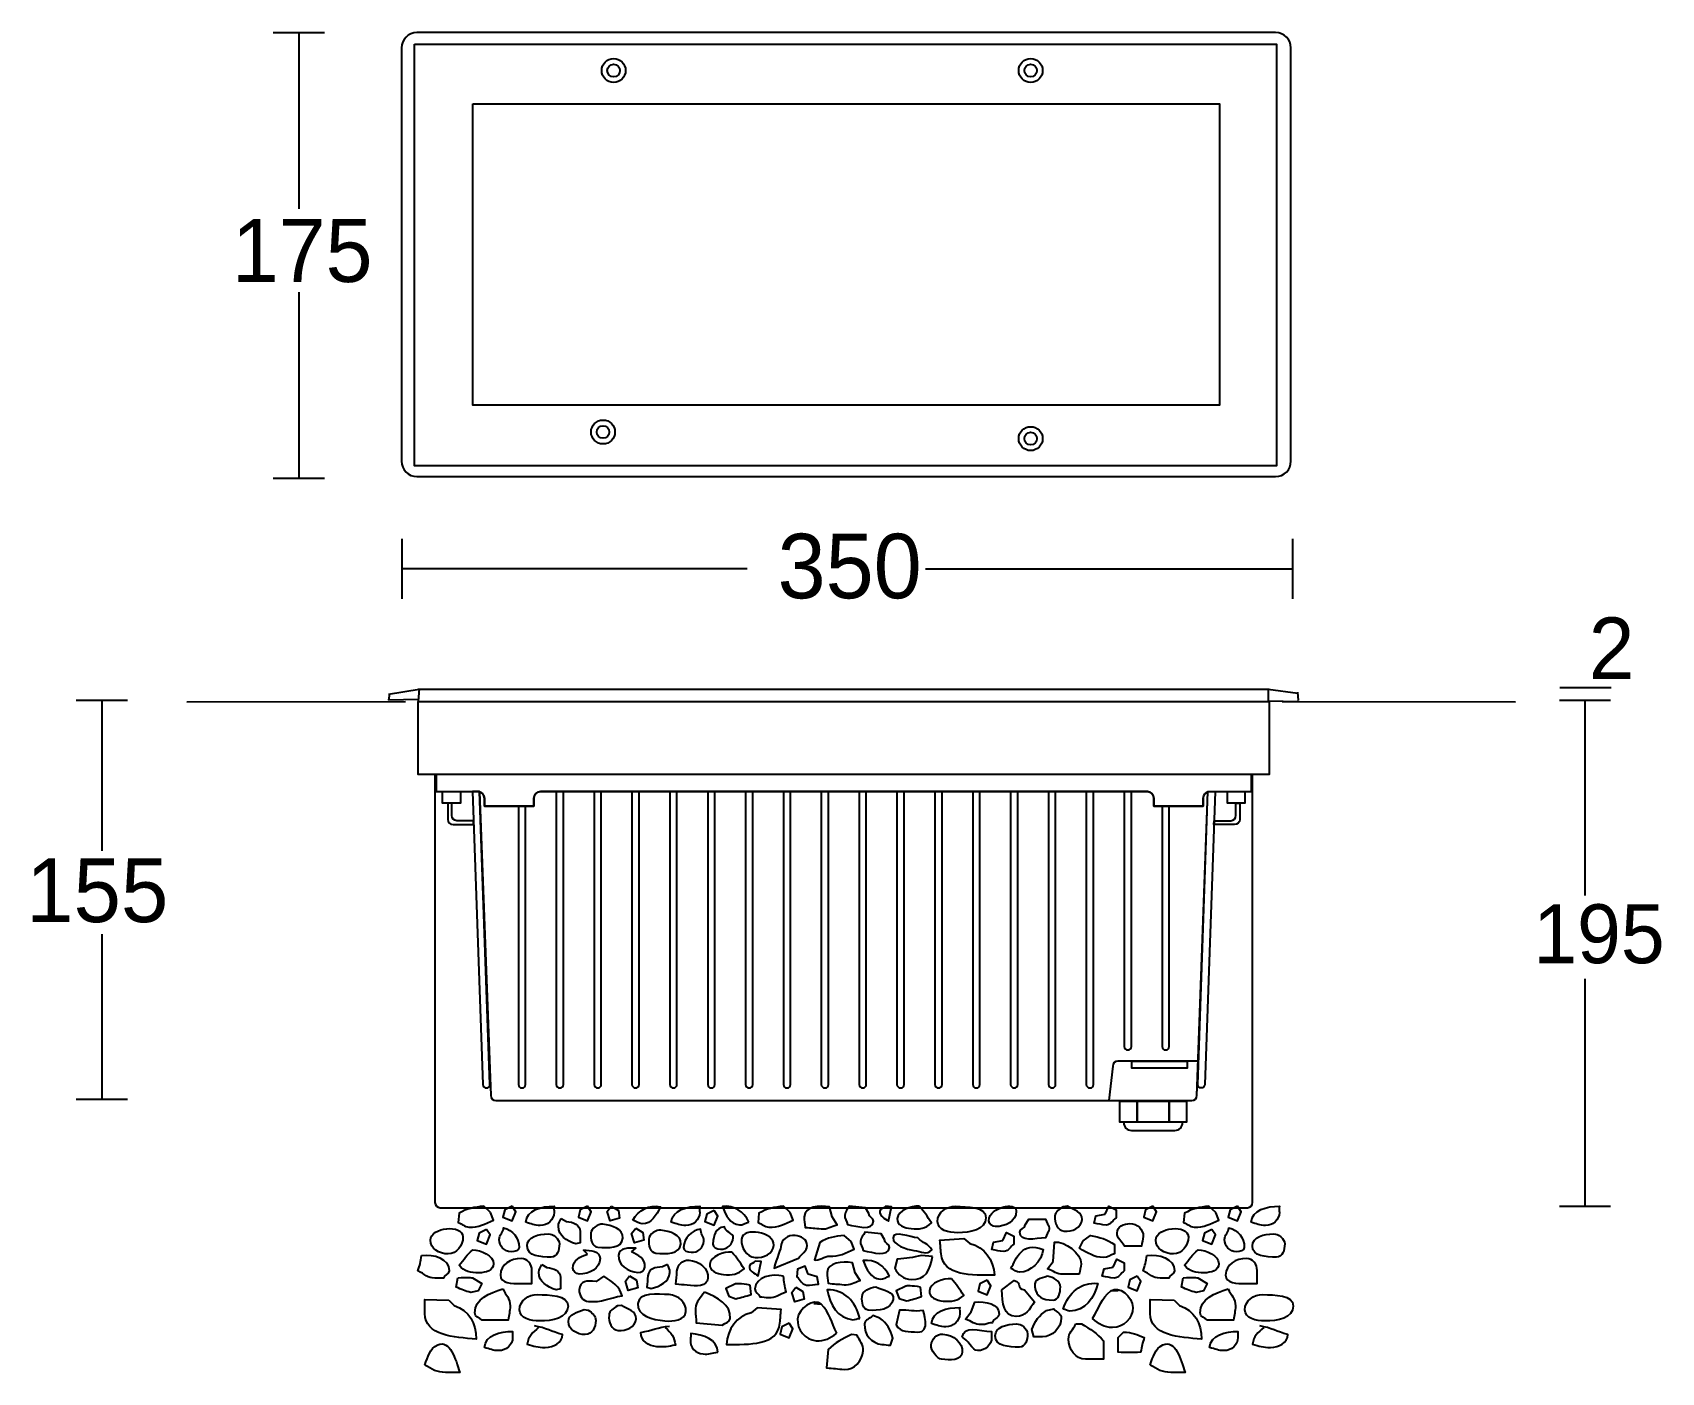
# Model space of a CAD drawing. Extents: x 3 to 207, y 81 to 249.
import ezdxf

# ---------------------------------------------------------------- set-up
doc = ezdxf.new("R2010")
doc.units = 0
doc.layers.add('LIVELLO_1', color=160, linetype='Continuous')
doc.styles.add('STD', font='txt')

# ---------------------------------------------------------------- blocks, each defined once
blk = doc.blocks.new('AI9-BLK6')
at = {"layer": 'LIVELLO_1', "color": 7}
for p, q in [((-5.24, -1.8), (-4.32, -1.88)), ((32.93, -0.19), (32.01, -0.19))]:
    blk.add_line(p, q, dxfattribs=at)
for points in [[(-43.05, 10.42), (-43.98, 9.96), (-44.21, 9.04), (-43.05, 8.57), (-42.59, 9.73)], [(-33.59, 10.42), (-34.52, 9.96), (-34.74, 9.04), (-33.59, 8.57), (-33.13, 9.73)], [(-30.62, 10.42), (-29.74, 9.88), (-29.59, 8.94), (-30.78, 8.58), (-31.14, 9.77)], [(37.28, 10.42), (36.36, 9.96), (36.13, 9.04), (37.28, 8.57), (37.74, 9.73)], [(47.89, 10.42), (46.97, 9.96), (46.74, 9.04), (47.89, 8.57), (48.35, 9.73)], [(-17.73, 9.87), (-18.65, 9.41), (-18.88, 8.49), (-17.73, 8.03), (-17.27, 9.18)], [(-46.29, 7.51), (-47.21, 7.05), (-47.44, 6.12), (-46.29, 5.66), (-45.82, 6.82)], [(-27.56, 7.66), (-26.68, 7.12), (-26.53, 6.18), (-27.72, 5.83), (-28.08, 7.01)], [(44.66, 7.51), (43.74, 7.05), (43.51, 6.12), (44.66, 5.66), (45.12, 6.82)], [(-28.34, 1.68), (-27.46, 1.14), (-27.31, 0.2), (-28.5, -0.16), (-28.86, 1.03)], [(-7.47, 0.25), (-6.59, -0.29), (-6.44, -1.23), (-7.63, -1.59), (-7.99, -0.4)], [(16.52, 1.13), (15.6, 0.67), (15.37, -0.25), (16.52, -0.71), (16.98, 0.44)], [(35.33, 1.65), (34.41, 1.19), (34.18, 0.27), (35.33, -0.19), (35.79, 0.96)], [(-8.3, -4.26), (-9.22, -4.72), (-9.45, -5.64), (-8.3, -6.1), (-7.84, -4.95)]]:
    blk.add_lwpolyline(points, close=True, dxfattribs=at)
for points, knots in [([(-45.76, 9.65), (-45.76, 9.65), (-45.38, 8.69), (-45.38, 8.69), (-46.47, 8.21), (-47.26, 7.7), (-48.47, 7.8), (-49.04, 7.85), (-49.3, 8.17), (-49.81, 8.38), (-49.81, 8.38), (-49.71, 9.53), (-49.71, 9.53), (-48.73, 10.14), (-47.79, 10.29), (-46.62, 10.42), (-46.62, 10.42), (-45.76, 9.65), (-45.76, 9.65)], [0, 0, 0, 0, 1, 1, 1, 2, 2, 2, 3, 3, 3, 4, 4, 4, 5, 5, 5, 6, 6, 6, 6]), ([(-41.35, 8.41), (-40.68, 8.21), (-40.25, 8), (-39.54, 8), (-38.61, 8), (-37.8, 8.71), (-37.8, 9.65), (-37.8, 9.95), (-37.83, 10.12), (-37.8, 10.42), (-39.38, 10.42), (-41.22, 9.98), (-41.35, 8.41)], [0, 0, 0, 0, 1, 1, 1, 2, 2, 2, 3, 3, 3, 4, 4, 4, 4]), ([(-27.93, 8.68), (-27.52, 8.57), (-27.24, 8.22), (-26.77, 8.22), (-25.56, 8.22), (-24.99, 9.26), (-24.47, 10.35), (-25.91, 10.64), (-27.18, 9.95), (-27.93, 8.68)], [0, 0, 0, 0, 1, 1, 1, 2, 2, 2, 3, 3, 3, 3]), ([(-23.1, 8.41), (-22.43, 8.21), (-21.99, 8), (-21.29, 8), (-20.35, 8), (-19.54, 8.71), (-19.54, 9.65), (-19.54, 9.95), (-19.58, 10.12), (-19.54, 10.42), (-21.12, 10.42), (-22.96, 9.98), (-23.1, 8.41)], [0, 0, 0, 0, 1, 1, 1, 2, 2, 2, 3, 3, 3, 4, 4, 4, 4]), ([(-13.37, 8.43), (-13.78, 8.35), (-14.1, 8.03), (-14.56, 8.07), (-15.76, 8.18), (-16.24, 9.26), (-16.67, 10.4), (-15.2, 10.56), (-14, 9.76), (-13.37, 8.43)], [0, 0, 0, 0, 1, 1, 1, 2, 2, 2, 3, 3, 3, 3]), ([(-8.18, 9.65), (-8.18, 9.65), (-7.8, 8.69), (-7.8, 8.69), (-8.88, 8.21), (-9.68, 7.7), (-10.88, 7.8), (-11.46, 7.85), (-11.72, 8.17), (-12.22, 8.38), (-12.22, 8.38), (-12.12, 9.53), (-12.12, 9.53), (-11.14, 10.14), (-10.2, 10.29), (-9.03, 10.42), (-9.03, 10.42), (-8.18, 9.65), (-8.18, 9.65)], [0, 0, 0, 0, 1, 1, 1, 2, 2, 2, 3, 3, 3, 4, 4, 4, 5, 5, 5, 6, 6, 6, 6]), ([(-2.91, 9.08), (-2.91, 9.08), (-2.3, 8.1), (-2.3, 8.1), (-3.07, 7.88), (-3.51, 7.51), (-4.31, 7.59), (-5.11, 7.65), (-5.52, 7.69), (-6.32, 7.76), (-6.33, 8.28), (-6.48, 8.58), (-6.43, 9.1), (-6.32, 10.42), (-4.57, 10.56), (-3.26, 10.33), (-3.26, 10.33), (-2.91, 9.08), (-2.91, 9.08)], [0, 0, 0, 0, 1, 1, 1, 2, 2, 2, 3, 3, 3, 4, 4, 4, 5, 5, 5, 6, 6, 6, 6]), ([(1.66, 9.51), (1.62, 9.05), (2.31, 8.99), (2.27, 8.53), (2.16, 7.27), (0.25, 7.9), (-1, 8.12), (-1.08, 8.53), (-1.4, 8.85), (-1.36, 9.31), (-1.32, 9.77), (-0.95, 10.02), (-0.8, 10.42), (-0.8, 10.42), (1.26, 10.24), (1.26, 10.24), (1.26, 10.24), (1.66, 9.51), (1.66, 9.51)], [0, 0, 0, 0, 1, 1, 1, 2, 2, 2, 3, 3, 3, 4, 4, 4, 5, 5, 5, 6, 6, 6, 6]), ([(3.79, 10.42), (3.79, 10.42), (4.53, 10.35), (4.53, 10.35), (4.53, 10.35), (4.14, 8.54), (4.14, 8.54), (3.66, 8.93), (2.98, 9.16), (3.04, 9.79), (3.07, 10.13), (3.65, 10.14), (3.79, 10.42)], [0, 0, 0, 0, 1, 1, 1, 2, 2, 2, 3, 3, 3, 4, 4, 4, 4]), ([(7.98, 10.41), (8.66, 9.71), (8.98, 9.14), (9.52, 8.32), (8.78, 7.61), (8, 7.51), (6.97, 7.61), (6.13, 7.68), (5.15, 8.07), (5.23, 8.9), (5.31, 9.9), (6.98, 10.5), (7.98, 10.41)], [0, 0, 0, 0, 1, 1, 1, 2, 2, 2, 3, 3, 3, 4, 4, 4, 4]), ([(12.53, 10.42), (11.39, 10.42), (10.29, 9.65), (10.29, 8.51), (10.29, 7.4), (11.69, 7.1), (12.8, 7.1), (14.34, 7.1), (16.35, 7.43), (16.35, 8.98), (16.35, 10.45), (14.01, 10.32), (12.53, 10.42)], [0, 0, 0, 0, 1, 1, 1, 2, 2, 2, 3, 3, 3, 4, 4, 4, 4]), ([(18.58, 10.34), (17.67, 10.07), (16.73, 9.57), (16.73, 8.6), (16.73, 8.2), (17.14, 7.86), (17.54, 7.86), (18.81, 7.86), (20.15, 8.53), (20.15, 9.81), (20.15, 10.71), (18.58, 10.34), (18.58, 10.34)], [0, 0, 0, 0, 1, 1, 1, 2, 2, 2, 3, 3, 3, 4, 4, 4, 4]), ([(26.56, 10.42), (27.4, 9.94), (28.49, 9.71), (28.4, 8.74), (28.31, 7.71), (27.19, 7.2), (26.15, 7.29), (25.32, 7.36), (24.94, 8.34), (25.01, 9.17), (25.06, 9.78), (25.56, 10.07), (26.05, 10.36), (26.05, 10.36), (26.56, 10.42), (26.56, 10.42)], [0, 0, 0, 0, 1, 1, 1, 2, 2, 2, 3, 3, 3, 4, 4, 4, 5, 5, 5, 5]), ([(31.3, 9.44), (31.3, 9.44), (30.15, 9.21), (30.15, 9.21), (30.15, 9.21), (29.92, 8.29), (29.92, 8.29), (30.49, 8.23), (30.84, 8.06), (31.41, 8.06), (32.05, 8.06), (32.22, 8.69), (32.68, 8.98), (32.68, 8.98), (32.68, 9.96), (32.68, 9.96), (32.68, 9.96), (31.76, 10.42), (31.76, 10.42), (31.76, 10.42), (31.3, 9.44), (31.3, 9.44)], [0, 0, 0, 0, 1, 1, 1, 2, 2, 2, 3, 3, 3, 4, 4, 4, 5, 5, 5, 6, 6, 6, 7, 7, 7, 7]), ([(45.18, 9.65), (45.18, 9.65), (45.56, 8.69), (45.56, 8.69), (44.48, 8.21), (43.68, 7.7), (42.47, 7.8), (41.9, 7.85), (41.64, 8.17), (41.14, 8.38), (41.14, 8.38), (41.24, 9.53), (41.24, 9.53), (42.22, 10.14), (43.15, 10.29), (44.32, 10.42), (44.32, 10.42), (45.18, 9.65), (45.18, 9.65)], [0, 0, 0, 0, 1, 1, 1, 2, 2, 2, 3, 3, 3, 4, 4, 4, 5, 5, 5, 6, 6, 6, 6]), ([(49.59, 8.41), (50.26, 8.21), (50.7, 8), (51.4, 8), (52.34, 8), (53.14, 8.71), (53.14, 9.65), (53.14, 9.95), (53.11, 10.12), (53.14, 10.42), (51.57, 10.42), (49.72, 9.98), (49.59, 8.41)], [0, 0, 0, 0, 1, 1, 1, 2, 2, 2, 3, 3, 3, 4, 4, 4, 4]), ([(-53.31, 6.18), (-53.31, 5.08), (-52.2, 4.44), (-51.09, 4.44), (-49.99, 4.44), (-49.22, 5.48), (-49.22, 6.59), (-49.22, 8.2), (-53.31, 7.79), (-53.31, 6.18)], [0, 0, 0, 0, 1, 1, 1, 2, 2, 2, 3, 3, 3, 3]), ([(-36.89, 8.87), (-37.06, 8.51), (-37.26, 8.3), (-37.26, 7.9), (-37.26, 6.69), (-36.22, 6.09), (-35.08, 5.69), (-35.08, 5.69), (-34.54, 5.82), (-34.54, 5.82), (-34.54, 5.82), (-34.54, 7.26), (-34.54, 7.26), (-34.54, 8.1), (-35.41, 8.44), (-36.25, 8.51), (-36.25, 8.51), (-36.89, 8.87), (-36.89, 8.87)], [0, 0, 0, 0, 1, 1, 1, 2, 2, 2, 3, 3, 3, 4, 4, 4, 5, 5, 5, 6, 6, 6, 6]), ([(-31.69, 8.16), (-30.52, 8.02), (-29.08, 7.59), (-29.18, 6.42), (-29.29, 5.12), (-31, 5.17), (-32.31, 5.28), (-33.08, 5.35), (-33.26, 6.27), (-33.19, 7.04), (-33.14, 7.64), (-32.28, 8.24), (-31.69, 8.16)], [0, 0, 0, 0, 1, 1, 1, 2, 2, 2, 3, 3, 3, 4, 4, 4, 4]), ([(21.28, 8.08), (21.28, 7.63), (20.59, 7.63), (20.59, 7.16), (20.59, 5.9), (22.55, 6.36), (23.82, 6.47), (23.93, 6.88), (24.28, 7.16), (24.28, 7.63), (24.28, 8.08), (23.93, 8.37), (23.82, 8.78), (23.82, 8.78), (21.74, 8.78), (21.74, 8.78), (21.74, 8.78), (21.28, 8.08), (21.28, 8.08)], [0, 0, 0, 0, 1, 1, 1, 2, 2, 2, 3, 3, 3, 4, 4, 4, 5, 5, 5, 6, 6, 6, 6]), ([(32.79, 7.09), (32.79, 6.34), (33.37, 6.05), (33.72, 5.42), (33.72, 5.42), (35.85, 5.42), (35.85, 5.42), (35.85, 5.88), (36.08, 6.17), (36.08, 6.63), (36.08, 7.55), (35.33, 8.24), (34.41, 8.24), (33.66, 8.24), (32.79, 7.84), (32.79, 7.09)], [0, 0, 0, 0, 1, 1, 1, 2, 2, 2, 3, 3, 3, 4, 4, 4, 5, 5, 5, 5]), ([(37.64, 6.18), (37.64, 5.08), (38.74, 4.44), (39.85, 4.44), (40.95, 4.44), (41.73, 5.48), (41.73, 6.59), (41.73, 8.2), (37.64, 7.79), (37.64, 6.18)], [0, 0, 0, 0, 1, 1, 1, 2, 2, 2, 3, 3, 3, 3]), ([(-44.67, 6.25), (-44.67, 5.41), (-44.03, 4.71), (-43.19, 4.71), (-42.76, 4.71), (-42.19, 4.81), (-42.19, 5.24), (-42.19, 6.48), (-42.96, 7.39), (-44.13, 7.72), (-44.13, 7.12), (-44.67, 6.85), (-44.67, 6.25)], [0, 0, 0, 0, 1, 1, 1, 2, 2, 2, 3, 3, 3, 4, 4, 4, 4]), ([(-38.54, 6.95), (-39.71, 6.92), (-41.18, 6.62), (-41.18, 5.44), (-41.18, 4.14), (-39.47, 4.04), (-38.17, 4.04), (-37.4, 4.04), (-37.13, 4.94), (-37.13, 5.71), (-37.13, 6.32), (-37.93, 6.99), (-38.54, 6.95)], [0, 0, 0, 0, 1, 1, 1, 2, 2, 2, 3, 3, 3, 4, 4, 4, 4]), ([(-24.41, 7.41), (-23.25, 7.28), (-21.8, 6.84), (-21.91, 5.68), (-22.02, 4.38), (-23.73, 4.42), (-25.03, 4.54), (-25.8, 4.6), (-25.99, 5.53), (-25.92, 6.3), (-25.87, 6.9), (-25.01, 7.5), (-24.41, 7.41)], [0, 0, 0, 0, 1, 1, 1, 2, 2, 2, 3, 3, 3, 4, 4, 4, 4]), ([(-19.01, 6.05), (-19.09, 5.21), (-19.78, 4.56), (-20.62, 4.64), (-21.05, 4.68), (-21.61, 4.83), (-21.57, 5.26), (-21.46, 6.49), (-20.62, 7.33), (-19.42, 7.56), (-19.47, 6.96), (-18.96, 6.65), (-19.01, 6.05)], [0, 0, 0, 0, 1, 1, 1, 2, 2, 2, 3, 3, 3, 4, 4, 4, 4]), ([(-15.33, 6.45), (-15.4, 5.62), (-16.1, 4.97), (-16.93, 5.04), (-17.36, 5.08), (-17.92, 5.23), (-17.89, 5.67), (-17.78, 6.9), (-17.63, 7.62), (-16.43, 7.85), (-16.48, 7.25), (-15.27, 7.05), (-15.33, 6.45)], [0, 0, 0, 0, 1, 1, 1, 2, 2, 2, 3, 3, 3, 4, 4, 4, 4]), ([(-10.25, 5.54), (-10.35, 4.44), (-11.5, 3.9), (-12.6, 4), (-13.71, 4.1), (-14.38, 5.2), (-14.29, 6.3), (-14.15, 7.9), (-10.11, 7.15), (-10.25, 5.54)], [0, 0, 0, 0, 1, 1, 1, 2, 2, 2, 3, 3, 3, 3]), ([(-6.07, 5.48), (-6.14, 4.73), (-6.73, 4.5), (-7.13, 3.9), (-7.13, 3.9), (-10.21, 2.67), (-10.21, 2.67), (-10.17, 3.13), (-9.42, 4.85), (-9.38, 5.31), (-9.3, 6.23), (-8.49, 6.85), (-7.58, 6.77), (-6.83, 6.7), (-6.01, 6.23), (-6.07, 5.48)], [0, 0, 0, 0, 1, 1, 1, 2, 2, 2, 3, 3, 3, 4, 4, 4, 5, 5, 5, 5]), ([(-0.55, 6), (-0.55, 6), (-0.17, 5.05), (-0.17, 5.05), (-1.26, 4.56), (-2.05, 4.05), (-3.26, 4.16), (-3.83, 4.21), (-4.66, 3.49), (-5.16, 3.71), (-5.16, 3.71), (-4.49, 5.89), (-4.49, 5.89), (-3.51, 6.49), (-2.57, 6.64), (-1.41, 6.77), (-1.41, 6.77), (-0.55, 6), (-0.55, 6)], [0, 0, 0, 0, 1, 1, 1, 2, 2, 2, 3, 3, 3, 4, 4, 4, 5, 5, 5, 6, 6, 6, 6]), ([(3.63, 6.24), (3.59, 5.78), (4.28, 5.72), (4.24, 5.26), (4.13, 4), (2.22, 4.63), (0.97, 4.86), (0.89, 5.27), (0.57, 5.59), (0.61, 6.05), (0.65, 6.5), (1.02, 6.76), (1.17, 7.15), (1.17, 7.15), (3.23, 6.97), (3.23, 6.97), (3.23, 6.97), (3.63, 6.24), (3.63, 6.24)], [0, 0, 0, 0, 1, 1, 1, 2, 2, 2, 3, 3, 3, 4, 4, 4, 5, 5, 5, 6, 6, 6, 6]), ([(7.82, 6.44), (8.5, 5.75), (9.05, 5.77), (9.58, 4.95), (8.84, 4.24), (8.34, 4.79), (7.3, 4.88), (6.46, 4.96), (4.63, 5.61), (4.7, 6.44), (4.79, 7.45), (6.82, 6.53), (7.82, 6.44)], [0, 0, 0, 0, 1, 1, 1, 2, 2, 2, 3, 3, 3, 4, 4, 4, 4]), ([(13.57, 6.36), (13.57, 6.36), (10.58, 6.16), (10.58, 6.16), (10.64, 5.47), (10.67, 5.12), (10.74, 4.43), (10.98, 1.62), (14.61, 1.76), (17.44, 1.78), (17.27, 3.73), (16.21, 5.32), (14.32, 5.73), (14.32, 5.73), (13.57, 6.36), (13.57, 6.36)], [0, 0, 0, 0, 1, 1, 1, 2, 2, 2, 3, 3, 3, 4, 4, 4, 5, 5, 5, 5]), ([(18.48, 6.14), (18.48, 6.14), (17.32, 5.9), (17.32, 5.9), (17.32, 5.9), (17.09, 4.98), (17.09, 4.98), (17.67, 4.92), (18.02, 4.75), (18.59, 4.75), (19.23, 4.75), (19.4, 5.38), (19.86, 5.67), (19.86, 5.67), (19.86, 6.65), (19.86, 6.65), (19.86, 6.65), (18.94, 7.11), (18.94, 7.11), (18.94, 7.11), (18.48, 6.14), (18.48, 6.14)], [0, 0, 0, 0, 1, 1, 1, 2, 2, 2, 3, 3, 3, 4, 4, 4, 5, 5, 5, 6, 6, 6, 7, 7, 7, 7]), ([(28.55, 6.07), (28.55, 6.07), (28.09, 5.14), (28.09, 5.14), (29.13, 4.57), (29.88, 3.99), (31.09, 3.99), (31.66, 3.99), (31.95, 4.28), (32.47, 4.45), (32.47, 4.45), (32.47, 5.6), (32.47, 5.6), (31.55, 6.3), (30.63, 6.53), (29.47, 6.76), (29.47, 6.76), (28.55, 6.07), (28.55, 6.07)], [0, 0, 0, 0, 1, 1, 1, 2, 2, 2, 3, 3, 3, 4, 4, 4, 5, 5, 5, 6, 6, 6, 6]), ([(46.27, 6.25), (46.27, 5.41), (46.91, 4.71), (47.75, 4.71), (48.18, 4.71), (48.75, 4.81), (48.75, 5.24), (48.75, 6.48), (47.98, 7.39), (46.81, 7.72), (46.81, 7.12), (46.27, 6.85), (46.27, 6.25)], [0, 0, 0, 0, 1, 1, 1, 2, 2, 2, 3, 3, 3, 4, 4, 4, 4]), ([(52.41, 6.95), (51.23, 6.92), (49.76, 6.62), (49.76, 5.44), (49.76, 4.14), (51.47, 4.04), (52.78, 4.04), (53.55, 4.04), (53.81, 4.94), (53.81, 5.71), (53.81, 6.32), (53.01, 6.99), (52.41, 6.95)], [0, 0, 0, 0, 1, 1, 1, 2, 2, 2, 3, 3, 3, 4, 4, 4, 4]), ([(-54.42, 4.23), (-54.48, 3.48), (-54.65, 3.02), (-54.88, 2.32), (-54.02, 1.92), (-53.67, 1.4), (-52.75, 1.4), (-52.75, 1.4), (-51.66, 1.4), (-51.66, 1.4), (-51.6, 1.81), (-50.96, 1.86), (-50.96, 2.32), (-50.96, 3.88), (-52.86, 4.46), (-54.42, 4.23)], [0, 0, 0, 0, 1, 1, 1, 2, 2, 2, 3, 3, 3, 4, 4, 4, 5, 5, 5, 5]), ([(-48, 4.95), (-48.73, 4.32), (-49.1, 3.78), (-49.7, 3.01), (-49.03, 2.24), (-48.26, 2.07), (-47.22, 2.07), (-46.39, 2.07), (-45.38, 2.37), (-45.38, 3.21), (-45.38, 4.22), (-46.99, 4.95), (-48, 4.95)], [0, 0, 0, 0, 1, 1, 1, 2, 2, 2, 3, 3, 3, 4, 4, 4, 4]), ([(-33.61, 4.41), (-34.52, 4.14), (-35.45, 3.63), (-35.45, 2.66), (-35.45, 2.26), (-35.05, 1.92), (-34.65, 1.92), (-33.38, 1.92), (-32.03, 2.59), (-32.03, 3.87), (-32.03, 4.78), (-33.21, 4.91), (-34.11, 4.91), (-34.11, 4.91), (-33.61, 4.41), (-33.61, 4.41)], [0, 0, 0, 0, 1, 1, 1, 2, 2, 2, 3, 3, 3, 4, 4, 4, 5, 5, 5, 5]), ([(-28.09, 4.68), (-27.22, 4.34), (-26.32, 3.76), (-26.41, 2.79), (-26.44, 2.39), (-26.87, 2.09), (-27.28, 2.12), (-28.55, 2.23), (-29.82, 3.02), (-29.71, 4.29), (-29.63, 5.19), (-28.45, 5.22), (-27.55, 5.14), (-27.55, 5.14), (-28.09, 4.68), (-28.09, 4.68)], [0, 0, 0, 0, 1, 1, 1, 2, 2, 2, 3, 3, 3, 4, 4, 4, 5, 5, 5, 5]), ([(-15.52, 4.66), (-14.84, 3.96), (-14.52, 3.4), (-13.98, 2.58), (-14.72, 1.87), (-15.5, 1.76), (-16.54, 1.86), (-17.37, 1.93), (-18.35, 2.32), (-18.27, 3.15), (-18.18, 4.15), (-16.52, 4.75), (-15.52, 4.66)], [0, 0, 0, 0, 1, 1, 1, 2, 2, 2, 3, 3, 3, 4, 4, 4, 4]), ([(9.66, 4.11), (9.4, 2.45), (8.71, 1.1), (7.04, 1.24), (5.89, 1.34), (5.46, 1.7), (4.91, 2.67), (4.91, 2.67), (5.24, 3.8), (5.24, 3.8), (6.46, 3.87), (7.11, 3.98), (8.28, 4.23), (8.28, 4.23), (9.66, 4.11), (9.66, 4.11)], [0, 0, 0, 0, 1, 1, 1, 2, 2, 2, 3, 3, 3, 4, 4, 4, 5, 5, 5, 5]), ([(19.47, 2.61), (19.87, 2.49), (20.16, 2.15), (20.62, 2.15), (21.83, 2.15), (23.38, 3.45), (23.51, 5.01), (20.8, 6.05), (20.22, 3.88), (19.47, 2.61)], [0, 0, 0, 0, 1, 1, 1, 2, 2, 2, 3, 3, 3, 3]), ([(24.77, 3.49), (24.77, 3.49), (24.08, 2.57), (24.08, 2.57), (24.83, 2.28), (25.23, 1.88), (26.04, 1.88), (26.04, 1.88), (28.05, 1.88), (28.05, 1.88), (28.11, 2.4), (28.28, 2.69), (28.28, 3.2), (28.28, 4.53), (26.27, 6.04), (24.94, 5.92), (24.94, 5.92), (24.77, 3.49), (24.77, 3.49)], [0, 0, 0, 0, 1, 1, 1, 2, 2, 2, 3, 3, 3, 4, 4, 4, 5, 5, 5, 6, 6, 6, 6]), ([(36.52, 4.23), (36.47, 3.48), (36.29, 3.02), (36.06, 2.32), (36.93, 1.92), (37.27, 1.4), (38.19, 1.4), (38.19, 1.4), (39.29, 1.4), (39.29, 1.4), (39.35, 1.81), (39.98, 1.86), (39.98, 2.32), (39.98, 3.88), (38.08, 4.46), (36.52, 4.23)], [0, 0, 0, 0, 1, 1, 1, 2, 2, 2, 3, 3, 3, 4, 4, 4, 5, 5, 5, 5]), ([(42.95, 4.95), (42.21, 4.32), (41.84, 3.78), (41.24, 3.01), (41.91, 2.24), (42.68, 2.07), (43.72, 2.07), (44.56, 2.07), (45.56, 2.37), (45.56, 3.21), (45.56, 4.22), (43.95, 4.95), (42.95, 4.95)], [0, 0, 0, 0, 1, 1, 1, 2, 2, 2, 3, 3, 3, 4, 4, 4, 4]), ([(-41.92, 3.87), (-41.15, 3.87), (-40.58, 3.13), (-40.58, 2.36), (-40.58, 2.36), (-40.58, 0.72), (-40.58, 0.72), (-40.58, 0.72), (-42.02, 0.72), (-42.02, 0.72), (-43.09, 0.72), (-44.53, 0.72), (-44.53, 1.79), (-44.53, 3.1), (-43.23, 3.87), (-41.92, 3.87)], [0, 0, 0, 0, 1, 1, 1, 2, 2, 2, 3, 3, 3, 4, 4, 4, 5, 5, 5, 5]), ([(-39.34, 3.1), (-39.51, 2.73), (-39.71, 2.53), (-39.71, 2.13), (-39.71, 0.92), (-38.67, 0.32), (-37.53, -0.08), (-37.53, -0.08), (-36.99, 0.05), (-36.99, 0.05), (-36.99, 0.05), (-36.99, 1.49), (-36.99, 1.49), (-36.99, 2.33), (-37.86, 2.66), (-38.7, 2.73), (-38.7, 2.73), (-39.34, 3.1), (-39.34, 3.1)], [0, 0, 0, 0, 1, 1, 1, 2, 2, 2, 3, 3, 3, 4, 4, 4, 5, 5, 5, 6, 6, 6, 6]), ([(-23.56, 3.11), (-23.42, 2.73), (-23.24, 2.51), (-23.27, 2.11), (-23.38, 0.91), (-24.47, 0.4), (-25.64, 0.1), (-25.64, 0.1), (-26.16, 0.28), (-26.16, 0.28), (-26.11, 0.85), (-26.08, 1.15), (-26.04, 1.71), (-25.96, 2.55), (-25.07, 2.81), (-24.22, 2.8), (-24.22, 2.8), (-23.56, 3.11), (-23.56, 3.11)], [0, 0, 0, 0, 1, 1, 1, 2, 2, 2, 3, 3, 3, 4, 4, 4, 5, 5, 5, 6, 6, 6, 6]), ([(-20.92, 3.66), (-21.69, 3.72), (-22.32, 3.04), (-22.39, 2.27), (-22.44, 1.64), (-22.48, 1.27), (-22.53, 0.63), (-21.96, 0.58), (-21.66, 0.56), (-21.09, 0.51), (-20.03, 0.41), (-18.59, 0.29), (-18.5, 1.36), (-18.38, 2.66), (-19.62, 3.54), (-20.92, 3.66)], [0, 0, 0, 0, 1, 1, 1, 2, 2, 2, 3, 3, 3, 4, 4, 4, 5, 5, 5, 5]), ([(-12.57, 3.55), (-12.57, 3.55), (-11.82, 3.48), (-11.82, 3.48), (-11.82, 3.48), (-12.21, 1.67), (-12.21, 1.67), (-12.7, 2.05), (-13.37, 2.29), (-13.31, 2.92), (-13.28, 3.26), (-12.7, 3.27), (-12.57, 3.55)], [0, 0, 0, 0, 1, 1, 1, 2, 2, 2, 3, 3, 3, 4, 4, 4, 4]), ([(-5.93, 1.91), (-5.93, 1.91), (-4.8, 1.57), (-4.8, 1.57), (-4.8, 1.57), (-4.65, 0.64), (-4.65, 0.64), (-5.23, 0.63), (-5.59, 0.49), (-6.16, 0.54), (-6.79, 0.59), (-6.91, 1.24), (-7.35, 1.57), (-7.35, 1.57), (-7.26, 2.54), (-7.26, 2.54), (-7.26, 2.54), (-6.3, 2.92), (-6.3, 2.92), (-6.3, 2.92), (-5.93, 1.91), (-5.93, 1.91)], [0, 0, 0, 0, 1, 1, 1, 2, 2, 2, 3, 3, 3, 4, 4, 4, 5, 5, 5, 6, 6, 6, 7, 7, 7, 7]), ([(-0.04, 2.07), (-0.04, 2.07), (0.57, 1.1), (0.57, 1.1), (-0.2, 0.87), (-0.64, 0.51), (-1.44, 0.58), (-2.25, 0.65), (-2.65, 0.68), (-3.45, 0.75), (-3.46, 1.28), (-3.61, 1.58), (-3.57, 2.09), (-3.45, 3.41), (-1.7, 3.55), (-0.4, 3.32), (-0.4, 3.32), (-0.04, 2.07), (-0.04, 2.07)], [0, 0, 0, 0, 1, 1, 1, 2, 2, 2, 3, 3, 3, 4, 4, 4, 5, 5, 5, 6, 6, 6, 6]), ([(4.27, 1.64), (3.86, 1.56), (3.54, 1.24), (3.08, 1.29), (1.88, 1.39), (1.39, 2.47), (0.97, 3.61), (2.43, 3.77), (3.63, 2.97), (4.27, 1.64)], [0, 0, 0, 0, 1, 1, 1, 2, 2, 2, 3, 3, 3, 3]), ([(32.31, 2.79), (32.31, 2.79), (31.16, 2.56), (31.16, 2.56), (31.16, 2.56), (30.93, 1.64), (30.93, 1.64), (31.51, 1.58), (31.85, 1.41), (32.43, 1.41), (33.06, 1.41), (33.24, 2.05), (33.7, 2.33), (33.7, 2.33), (33.7, 3.31), (33.7, 3.31), (33.7, 3.31), (32.77, 3.77), (32.77, 3.77), (32.77, 3.77), (32.31, 2.79), (32.31, 2.79)], [0, 0, 0, 0, 1, 1, 1, 2, 2, 2, 3, 3, 3, 4, 4, 4, 5, 5, 5, 6, 6, 6, 7, 7, 7, 7]), ([(49.02, 3.87), (49.79, 3.87), (50.36, 3.13), (50.36, 2.36), (50.36, 2.36), (50.36, 0.72), (50.36, 0.72), (50.36, 0.72), (48.92, 0.72), (48.92, 0.72), (47.85, 0.72), (46.41, 0.72), (46.41, 1.79), (46.41, 3.1), (47.71, 3.87), (49.02, 3.87)], [0, 0, 0, 0, 1, 1, 1, 2, 2, 2, 3, 3, 3, 4, 4, 4, 5, 5, 5, 5]), ([(-49.85, 1.42), (-49.85, 1.42), (-50.08, 0.27), (-50.08, 0.27), (-49.4, -0.02), (-48.93, -0.19), (-48.24, -0.42), (-48.24, -0.42), (-47.32, -0.19), (-47.32, -0.19), (-47.32, -0.19), (-46.86, 0.73), (-46.86, 0.73), (-46.86, 0.73), (-48.01, 1.42), (-48.01, 1.42), (-48.01, 1.42), (-48.76, 1.59), (-49.85, 1.42)], [0, 0, 0, 0, 1, 1, 1, 2, 2, 2, 3, 3, 3, 4, 4, 4, 5, 5, 5, 6, 6, 6, 6]), ([(-44.23, 0.04), (-45.9, -0.48), (-47.74, -1.17), (-47.74, -2.96), (-47.74, -3.48), (-47.16, -3.53), (-46.82, -3.88), (-46.82, -3.88), (-43.54, -3.88), (-43.54, -3.88), (-43.48, -3.19), (-43.31, -2.78), (-43.31, -2.09), (-43.31, -1.17), (-43.82, -0.71), (-44.23, 0.04)], [0, 0, 0, 0, 1, 1, 1, 2, 2, 2, 3, 3, 3, 4, 4, 4, 5, 5, 5, 5]), ([(-31.56, 1.64), (-30.45, 0.87), (-29.62, 0.43), (-29.25, -0.81), (-30.96, -1.07), (-31.82, -1.67), (-33.48, -1.52), (-34.19, -1.46), (-34.7, -0.78), (-34.64, -0.07), (-34.53, 1.13), (-33.74, 1.09), (-32.54, 0.98), (-32.54, 0.98), (-31.56, 1.64), (-31.56, 1.64)], [0, 0, 0, 0, 1, 1, 1, 2, 2, 2, 3, 3, 3, 4, 4, 4, 5, 5, 5, 5]), ([(-13.23, 0.52), (-13.23, 0.52), (-13.1, -0.65), (-13.1, -0.65), (-13.81, -0.87), (-14.29, -1), (-15, -1.18), (-15, -1.18), (-15.89, -0.86), (-15.89, -0.86), (-15.89, -0.86), (-16.27, 0.09), (-16.27, 0.09), (-16.27, 0.09), (-15.07, 0.68), (-15.07, 0.68), (-15.07, 0.68), (-14.3, 0.79), (-13.23, 0.52)], [0, 0, 0, 0, 1, 1, 1, 2, 2, 2, 3, 3, 3, 4, 4, 4, 5, 5, 5, 6, 6, 6, 6]), ([(-9.01, 1.63), (-9.01, 0.88), (-8.88, 0.41), (-8.71, -0.3), (-9.61, -0.63), (-10, -1.11), (-10.92, -1.03), (-11.32, -1), (-11.61, -0.97), (-12.01, -0.94), (-12.03, -0.53), (-12.66, -0.42), (-12.62, 0.04), (-12.48, 1.59), (-10.54, 2), (-9.01, 1.63)], [0, 0, 0, 0, 1, 1, 1, 2, 2, 2, 3, 3, 3, 4, 4, 4, 5, 5, 5, 5]), ([(2.55, 0.31), (1.79, 0.2), (0.89, -0.13), (0.82, -0.93), (0.76, -1.62), (0.91, -2.55), (1.6, -2.61), (2.92, -2.73), (4.43, -2.57), (4.72, -1.27), (4.93, -0.25), (3.43, -0.12), (2.55, 0.31)], [0, 0, 0, 0, 1, 1, 1, 2, 2, 2, 3, 3, 3, 4, 4, 4, 4]), ([(8.15, 0.25), (8.15, 0.25), (8.28, -0.92), (8.28, -0.92), (7.57, -1.15), (7.1, -1.28), (6.39, -1.45), (6.39, -1.45), (5.49, -1.14), (5.49, -1.14), (5.49, -1.14), (5.11, -0.18), (5.11, -0.18), (5.11, -0.18), (6.32, 0.41), (6.32, 0.41), (6.32, 0.41), (7.08, 0.51), (8.15, 0.25)], [0, 0, 0, 0, 1, 1, 1, 2, 2, 2, 3, 3, 3, 4, 4, 4, 5, 5, 5, 6, 6, 6, 6]), ([(12.02, 1.33), (12.7, 0.63), (13.02, 0.06), (13.56, -0.76), (12.82, -1.47), (12.04, -1.57), (11, -1.48), (10.17, -1.4), (9.19, -1.02), (9.27, -0.18), (9.35, 0.82), (11.02, 1.42), (12.02, 1.33)], [0, 0, 0, 0, 1, 1, 1, 2, 2, 2, 3, 3, 3, 4, 4, 4, 4]), ([(18.33, -0.06), (18.45, -1.73), (18.49, -3.42), (20.16, -3.42), (21.31, -3.42), (21.83, -2.5), (22.46, -1.57), (22.46, -1.57), (21.19, -0.06), (21.19, -0.06), (19.98, 0.12), (21.04, 0.77), (19.89, 1.11), (19.89, 1.11), (18.33, -0.06), (18.33, -0.06)], [0, 0, 0, 0, 1, 1, 1, 2, 2, 2, 3, 3, 3, 4, 4, 4, 5, 5, 5, 5]), ([(24.08, 1.65), (24.83, 1.48), (25.69, 1.07), (25.69, 0.27), (25.69, -0.42), (25.46, -1.35), (24.77, -1.35), (23.44, -1.35), (22.65, -0.99), (22.47, 0.33), (22.36, 1.37), (23.16, 1.3), (24.08, 1.65)], [0, 0, 0, 0, 1, 1, 1, 2, 2, 2, 3, 3, 3, 4, 4, 4, 4]), ([(26.02, -2.5), (26.36, -2.5), (26.54, -2.73), (26.88, -2.73), (28.78, -2.73), (29.93, -1.11), (30.4, 0.73), (28.26, 0.96), (26.71, -0.42), (26.02, -2.5)], [0, 0, 0, 0, 1, 1, 1, 2, 2, 2, 3, 3, 3, 3]), ([(29.7, -3.65), (30.57, -4.34), (31.14, -4.8), (32.24, -4.8), (33.62, -4.8), (34.77, -3.65), (34.77, -2.27), (34.77, -0.94), (32.99, 0.56), (32.01, -0.19), (30.8, -1.17), (30.57, -2.32), (29.7, -3.65)], [0, 0, 0, 0, 1, 1, 1, 2, 2, 2, 3, 3, 3, 4, 4, 4, 4]), ([(41.09, 1.42), (41.09, 1.42), (40.86, 0.27), (40.86, 0.27), (41.55, -0.02), (42.01, -0.19), (42.7, -0.42), (42.7, -0.42), (43.62, -0.19), (43.62, -0.19), (43.62, -0.19), (44.08, 0.73), (44.08, 0.73), (44.08, 0.73), (42.93, 1.42), (42.93, 1.42), (42.93, 1.42), (42.18, 1.59), (41.09, 1.42)], [0, 0, 0, 0, 1, 1, 1, 2, 2, 2, 3, 3, 3, 4, 4, 4, 5, 5, 5, 6, 6, 6, 6]), ([(46.71, 0.04), (45.04, -0.48), (43.2, -1.17), (43.2, -2.96), (43.2, -3.48), (43.78, -3.53), (44.12, -3.88), (44.12, -3.88), (47.41, -3.88), (47.41, -3.88), (47.46, -3.19), (47.64, -2.78), (47.64, -2.09), (47.64, -1.17), (47.12, -0.71), (46.71, 0.04)], [0, 0, 0, 0, 1, 1, 1, 2, 2, 2, 3, 3, 3, 4, 4, 4, 5, 5, 5, 5]), ([(-51.01, -1.35), (-51.01, -1.35), (-54, -1.29), (-54, -1.29), (-54, -1.29), (-54, -3.02), (-54, -3.02), (-54, -5.84), (-50.37, -6.01), (-47.55, -6.24), (-47.55, -4.28), (-48.47, -2.61), (-50.32, -2.04), (-50.32, -2.04), (-51.01, -1.35), (-51.01, -1.35)], [0, 0, 0, 0, 1, 1, 1, 2, 2, 2, 3, 3, 3, 4, 4, 4, 5, 5, 5, 5]), ([(-39.88, -0.65), (-41.02, -0.65), (-42.12, -1.43), (-42.12, -2.56), (-42.12, -3.67), (-40.71, -3.97), (-39.61, -3.97), (-38.07, -3.97), (-36.05, -3.64), (-36.05, -2.1), (-36.05, -0.62), (-38.4, -0.75), (-39.88, -0.65)], [0, 0, 0, 0, 1, 1, 1, 2, 2, 2, 3, 3, 3, 4, 4, 4, 4]), ([(-29.36, -2.03), (-28.52, -2.51), (-27.43, -2.74), (-27.52, -3.71), (-27.61, -4.74), (-28.73, -5.25), (-29.77, -5.16), (-30.6, -5.09), (-30.98, -4.11), (-30.91, -3.28), (-30.86, -2.68), (-30.36, -2.38), (-29.86, -2.09), (-29.86, -2.09), (-29.36, -2.03), (-29.36, -2.03)], [0, 0, 0, 0, 1, 1, 1, 2, 2, 2, 3, 3, 3, 4, 4, 4, 5, 5, 5, 5]), ([(-23.35, -0.67), (-22.22, -0.77), (-21.18, -1.64), (-21.28, -2.77), (-21.38, -3.88), (-22.81, -4.05), (-23.91, -3.96), (-25.44, -3.82), (-27.42, -3.31), (-27.28, -1.78), (-27.15, -0.31), (-24.83, -0.65), (-23.35, -0.67)], [0, 0, 0, 0, 1, 1, 1, 2, 2, 2, 3, 3, 3, 4, 4, 4, 4]), ([(-18.95, -0.37), (-17.33, -1.03), (-15.56, -1.88), (-15.71, -3.66), (-15.76, -4.17), (-16.34, -4.18), (-16.71, -4.49), (-16.71, -4.49), (-19.98, -4.21), (-19.98, -4.21), (-19.98, -3.51), (-20.12, -3.1), (-20.06, -2.41), (-19.98, -1.49), (-19.42, -1.08), (-18.95, -0.37)], [0, 0, 0, 0, 1, 1, 1, 2, 2, 2, 3, 3, 3, 4, 4, 4, 5, 5, 5, 5]), ([(-2.33, -5.52), (-3.25, -6.13), (-3.86, -6.54), (-4.95, -6.45), (-6.33, -6.33), (-7.38, -5.08), (-7.26, -3.7), (-7.14, -2.38), (-5.23, -1.05), (-4.32, -1.88), (-3.2, -2.96), (-3.07, -4.13), (-2.33, -5.52)], [0, 0, 0, 0, 1, 1, 1, 2, 2, 2, 3, 3, 3, 4, 4, 4, 4]), ([(0.53, -3.65), (0.19, -3.62), (0, -3.84), (-0.35, -3.81), (-2.24, -3.64), (-3.25, -1.94), (-3.55, -0.06), (-1.4, -0.01), (0.03, -1.53), (0.53, -3.65)], [0, 0, 0, 0, 1, 1, 1, 2, 2, 2, 3, 3, 3, 3]), ([(14.5, -2.82), (14.5, -2.82), (13.81, -3.74), (13.81, -3.74), (14.56, -4.03), (14.96, -4.43), (15.77, -4.43), (16.58, -4.43), (16.36, -4.2), (17.16, -4.2), (17.22, -3.68), (18.02, -3.62), (18.02, -3.1), (18.02, -1.78), (16.29, -1.49), (14.96, -1.61), (14.96, -1.61), (14.5, -2.82), (14.5, -2.82)], [0, 0, 0, 0, 1, 1, 1, 2, 2, 2, 3, 3, 3, 4, 4, 4, 5, 5, 5, 6, 6, 6, 6]), ([(39.94, -1.35), (39.94, -1.35), (36.94, -1.29), (36.94, -1.29), (36.94, -1.29), (36.94, -3.02), (36.94, -3.02), (36.94, -5.84), (40.57, -6.01), (43.39, -6.24), (43.39, -4.28), (42.47, -2.61), (40.63, -2.04), (40.63, -2.04), (39.94, -1.35), (39.94, -1.35)], [0, 0, 0, 0, 1, 1, 1, 2, 2, 2, 3, 3, 3, 4, 4, 4, 5, 5, 5, 5]), ([(51.07, -0.65), (49.93, -0.65), (48.82, -1.43), (48.82, -2.56), (48.82, -3.67), (50.23, -3.97), (51.34, -3.97), (52.88, -3.97), (54.89, -3.64), (54.89, -2.1), (54.89, -0.62), (52.54, -0.75), (51.07, -0.65)], [0, 0, 0, 0, 1, 1, 1, 2, 2, 2, 3, 3, 3, 4, 4, 4, 4]), ([(-34.01, -2.53), (-34.89, -2.93), (-35.99, -3.07), (-35.99, -4.04), (-35.99, -5.08), (-34.92, -5.68), (-33.88, -5.68), (-33.04, -5.68), (-32.57, -4.74), (-32.57, -3.91), (-32.57, -3.3), (-33.04, -2.97), (-33.51, -2.63), (-33.51, -2.63), (-34.01, -2.53), (-34.01, -2.53)], [0, 0, 0, 0, 1, 1, 1, 2, 2, 2, 3, 3, 3, 4, 4, 4, 5, 5, 5, 5]), ([(-12.32, -2.33), (-12.32, -2.33), (-9.34, -2.54), (-9.34, -2.54), (-9.4, -3.23), (-9.42, -3.57), (-9.49, -4.26), (-9.73, -7.07), (-13.36, -6.92), (-16.19, -6.91), (-16.02, -4.96), (-14.96, -3.37), (-13.07, -2.96), (-13.07, -2.96), (-12.32, -2.33), (-12.32, -2.33)], [0, 0, 0, 0, 1, 1, 1, 2, 2, 2, 3, 3, 3, 4, 4, 4, 5, 5, 5, 5]), ([(3.06, -3.6), (3.98, -4.26), (4.32, -5.04), (4.69, -6.11), (4.69, -6.11), (4.38, -7.01), (4.38, -7.01), (3.97, -6.98), (3.69, -6.95), (3.29, -6.92), (2.02, -6.81), (1.03, -5.62), (1.14, -4.36), (1.19, -3.78), (1.77, -3.72), (2.16, -3.29), (2.16, -3.29), (3.06, -3.6), (3.06, -3.6)], [0, 0, 0, 0, 1, 1, 1, 2, 2, 2, 3, 3, 3, 4, 4, 4, 5, 5, 5, 6, 6, 6, 6]), ([(7.82, -5.37), (6.67, -5.27), (5.64, -5.43), (5.09, -4.46), (5.09, -4.46), (5.51, -2.61), (5.51, -2.61), (6.73, -2.54), (7.29, -2.88), (8.47, -2.64), (8.47, -2.64), (9.48, -5.51), (7.82, -5.37)], [0, 0, 0, 0, 1, 1, 1, 2, 2, 2, 3, 3, 3, 4, 4, 4, 4]), ([(9.51, -4.3), (10.18, -4.5), (10.62, -4.7), (11.32, -4.7), (12.26, -4.7), (13.07, -3.99), (13.07, -3.06), (13.07, -2.75), (13.04, -2.59), (13.07, -2.29), (11.49, -2.29), (9.65, -2.72), (9.51, -4.3)], [0, 0, 0, 0, 1, 1, 1, 2, 2, 2, 3, 3, 3, 4, 4, 4, 4]), ([(23.95, -2.67), (22.97, -3.24), (22.56, -3.99), (22.1, -5.03), (22.1, -5.03), (22.34, -5.95), (22.34, -5.95), (22.34, -5.95), (23.43, -5.95), (23.43, -5.95), (24.7, -5.95), (25.79, -4.86), (25.79, -3.59), (25.79, -3.01), (25.21, -2.9), (24.87, -2.44), (24.87, -2.44), (23.95, -2.67), (23.95, -2.67)], [0, 0, 0, 0, 1, 1, 1, 2, 2, 2, 3, 3, 3, 4, 4, 4, 5, 5, 5, 6, 6, 6, 6]), ([(-46.54, -7.29), (-45.88, -7.49), (-45.44, -7.69), (-44.74, -7.69), (-43.8, -7.69), (-42.99, -6.99), (-42.99, -6.05), (-42.99, -5.75), (-43.03, -5.58), (-42.99, -5.28), (-44.57, -5.28), (-46.41, -5.71), (-46.54, -7.29)], [0, 0, 0, 0, 1, 1, 1, 2, 2, 2, 3, 3, 3, 4, 4, 4, 4]), ([(-39.74, -4.81), (-40.51, -5.38), (-41.02, -5.91), (-41.18, -6.89), (-40.35, -7.16), (-39.81, -7.29), (-38.91, -7.29), (-37.86, -7.29), (-36.79, -6.72), (-36.73, -5.68), (-38.13, -5.31), (-38.8, -4.84), (-40.24, -4.58)], [0, 0, 0, 0, 1, 1, 1, 2, 2, 2, 3, 3, 3, 4, 4, 4, 4]), ([(-23.85, -4.8), (-23.13, -5.44), (-22.67, -6.02), (-22.59, -7), (-23.45, -7.19), (-24, -7.28), (-24.9, -7.2), (-25.93, -7.11), (-26.95, -6.45), (-26.93, -5.41), (-25.49, -5.16), (-24.78, -4.75), (-23.33, -4.61)], [0, 0, 0, 0, 1, 1, 1, 2, 2, 2, 3, 3, 3, 4, 4, 4, 4]), ([(-17.28, -7.87), (-17.97, -8.01), (-18.42, -8.17), (-19.12, -8.11), (-20.06, -8.03), (-20.8, -7.26), (-20.71, -6.32), (-20.69, -6.02), (-20.64, -5.86), (-20.65, -5.55), (-19.08, -5.69), (-17.28, -6.29), (-17.28, -7.87)], [0, 0, 0, 0, 1, 1, 1, 2, 2, 2, 3, 3, 3, 4, 4, 4, 4]), ([(0.19, -5.74), (0.48, -6.46), (1.02, -6.91), (0.95, -7.71), (0.84, -8.97), (-0.13, -10.16), (-1.39, -10.05), (-2.25, -9.98), (-2.77, -9.93), (-3.63, -9.85), (-3.63, -9.85), (-3.43, -7.56), (-3.43, -7.56), (-2.54, -6.65), (-1.7, -6.27), (-0.49, -5.68), (-0.49, -5.68), (0.19, -5.74), (0.19, -5.74)], [0, 0, 0, 0, 1, 1, 1, 2, 2, 2, 3, 3, 3, 4, 4, 4, 5, 5, 5, 6, 6, 6, 6]), ([(10.95, -5.63), (10.18, -5.56), (9.55, -6.24), (9.48, -7.01), (9.43, -7.65), (10.21, -8.72), (10.77, -8.77), (11.84, -8.87), (13.28, -8.99), (13.37, -7.92), (13.49, -6.62), (12.25, -5.74), (10.95, -5.63)], [0, 0, 0, 0, 1, 1, 1, 2, 2, 2, 3, 3, 3, 4, 4, 4, 4]), ([(13.39, -6.02), (14.06, -6.22), (14.62, -7.69), (15.32, -7.69), (16.26, -7.69), (17.07, -6.99), (17.07, -6.05), (17.07, -5.75), (17.03, -5.58), (17.07, -5.28), (15.49, -5.28), (13.53, -4.44), (13.39, -6.02)], [0, 0, 0, 0, 1, 1, 1, 2, 2, 2, 3, 3, 3, 4, 4, 4, 4]), ([(20.17, -4.34), (18.99, -4.37), (17.52, -4.67), (17.52, -5.84), (17.52, -7.15), (19.23, -7.25), (20.54, -7.25), (21.3, -7.25), (21.57, -6.35), (21.57, -5.57), (21.57, -4.97), (20.77, -4.3), (20.17, -4.34)], [0, 0, 0, 0, 1, 1, 1, 2, 2, 2, 3, 3, 3, 4, 4, 4, 4]), ([(27.63, -4.34), (27.29, -5.03), (26.71, -5.43), (26.71, -6.24), (26.71, -7.51), (27.57, -8.77), (28.84, -8.77), (28.84, -8.77), (31.09, -8.77), (31.09, -8.77), (31.09, -8.77), (31.09, -6.47), (31.09, -6.47), (30.28, -5.49), (29.47, -5.03), (28.32, -4.34), (28.32, -4.34), (27.63, -4.34), (27.63, -4.34)], [0, 0, 0, 0, 1, 1, 1, 2, 2, 2, 3, 3, 3, 4, 4, 4, 5, 5, 5, 6, 6, 6, 6]), ([(32.93, -6.05), (32.93, -6.05), (32.93, -7.9), (32.93, -7.9), (34.02, -7.95), (34.66, -7.95), (35.75, -7.9), (35.87, -7.14), (35.98, -6.74), (36.21, -6.05), (35.29, -5.65), (34.66, -5.42), (33.62, -5.36), (33.62, -5.36), (32.93, -6.05), (32.93, -6.05)], [0, 0, 0, 0, 1, 1, 1, 2, 2, 2, 3, 3, 3, 4, 4, 4, 5, 5, 5, 5]), ([(44.4, -7.29), (45.07, -7.49), (45.5, -7.69), (46.21, -7.69), (47.14, -7.69), (47.95, -6.99), (47.95, -6.05), (47.95, -5.75), (47.92, -5.58), (47.95, -5.28), (46.38, -5.28), (44.53, -5.71), (44.4, -7.29)], [0, 0, 0, 0, 1, 1, 1, 2, 2, 2, 3, 3, 3, 4, 4, 4, 4]), ([(51.2, -4.81), (50.43, -5.38), (49.93, -5.91), (49.76, -6.89), (50.6, -7.16), (51.13, -7.29), (52.04, -7.29), (53.08, -7.29), (54.15, -6.72), (54.22, -5.68), (52.81, -5.31), (52.14, -4.84), (50.7, -4.58)], [0, 0, 0, 0, 1, 1, 1, 2, 2, 2, 3, 3, 3, 4, 4, 4, 4]), ([(-54, -9.5), (-53.14, -10.03), (-52.45, -10.43), (-51.41, -10.43), (-51.41, -10.43), (-49.62, -10.43), (-49.62, -10.43), (-50.14, -8.81), (-50.83, -6.28), (-52.39, -6.97), (-53.43, -7.43), (-53.6, -8.47), (-54, -9.5)], [0, 0, 0, 0, 1, 1, 1, 2, 2, 2, 3, 3, 3, 4, 4, 4, 4]), ([(36.94, -9.5), (37.81, -10.03), (38.5, -10.43), (39.53, -10.43), (39.53, -10.43), (41.32, -10.43), (41.32, -10.43), (40.8, -8.81), (40.11, -6.28), (38.55, -6.97), (37.52, -7.43), (37.34, -8.47), (36.94, -9.5)], [0, 0, 0, 0, 1, 1, 1, 2, 2, 2, 3, 3, 3, 4, 4, 4, 4])]:
    blk.add_open_spline(points, degree=3, knots=knots, dxfattribs=at)
blk = doc.blocks.new('AI9-BLK1')
at = {"layer": 'LIVELLO_1', "color": 7}
for p, q in [((-71.16, 87.89), (-64.72, 87.89)), ((-67.94, 87.89), (-67.94, 65.78)), ((-67.94, 55.32), (-67.94, 32.01)), ((-71.16, 32.01), (-64.72, 32.01)), ((-54.98, 16.87), (-54.98, 24.4)), ((56.71, 16.87), (56.71, 24.4)), ((-11.73, 20.64), (-54.83, 20.64)), ((10.64, 20.64), (56.56, 20.64)), ((-95.83, 4.14), (-89.4, 4.14)), ((-92.62, 4.14), (-92.62, -14.75)), ((-56.58, 4.97), (-56.7, 4.15)), ((-52.94, 4.24), (-56.7, 4.15)), ((-52.84, 5.51), (-56.68, 4.87)), ((-52.96, 5.54), (53.74, 5.54)), ((-52.86, 5.6), (-52.95, 3.99)), ((53.6, 5.61), (53.63, 4.08)), ((53.62, 5.53), (57.32, 5.03)), ((57.29, 5.17), (57.39, 4.13)), ((90.12, 4.17), (96.55, 4.17)), ((90.19, 5.76), (96.63, 5.76)), ((93.33, 4.17), (93.33, -20.35)), ((-81.99, 3.95), (-54.56, 3.99)), ((53.63, 4.08), (57.39, 4)), ((55.35, 3.99), (84.62, 3.95)), ((-92.62, -25.21), (-92.62, -45.87)), ((93.33, -30.81), (93.33, -59.32)), ((-95.83, -45.87), (-89.4, -45.87)), ((90.12, -59.32), (96.55, -59.32))]:
    blk.add_line(p, q, dxfattribs=at)
for points in [[(-53.43, 86.44), (54.65, 86.44), (54.65, 33.53), (-53.43, 33.53)], [(-46.1, 78.94), (47.51, 78.94), (47.51, 41.15), (-46.1, 41.15)], [(-52.95, 3.99), (53.75, 3.99), (53.75, -5.15), (-52.95, -5.15)], [(-49.9, -7.31), (-47.68, -7.31), (-47.68, -8.76), (-49.9, -8.76)], [(48.49, -7.31), (50.7, -7.31), (50.7, -8.76), (48.49, -8.76)], [(36.51, -41.12), (43.46, -41.12), (43.46, -41.99), (36.51, -41.99)], [(35, -46.15), (37.2, -46.15), (37.2, -48.77), (35, -48.77)], [(35.01, -46.15), (43.37, -46.15), (43.37, -48.77), (35.01, -48.77)], [(37.2, -46.15), (41.18, -46.15), (41.18, -48.77), (37.2, -48.77)], [(41.18, -46.15), (43.37, -46.15), (43.37, -48.77), (41.18, -48.77)]]:
    blk.add_lwpolyline(points, close=True, dxfattribs=at)
for centre, radius in [((-28.46, 83.13), 1.5), ((-28.46, 83.13), 0.793), ((23.83, 83.13), 1.5), ((23.83, 83.13), 0.792), ((-29.79, 37.79), 1.5), ((-29.79, 37.79), 0.791), ((23.83, 36.96), 1.5), ((23.83, 36.96), 0.791)]:
    blk.add_circle(centre, radius, dxfattribs=at)
for points, knots in [([(-53.13, 87.89), (-53.13, 87.89), (54.54, 87.89), (54.54, 87.89), (55.6, 87.89), (56.47, 87.03), (56.47, 85.96), (56.47, 85.96), (56.47, 34.13), (56.47, 34.13), (56.47, 33.06), (55.6, 32.2), (54.54, 32.2), (54.54, 32.2), (-53.13, 32.2), (-53.13, 32.2), (-54.19, 32.2), (-55.06, 33.06), (-55.06, 34.13), (-55.06, 34.13), (-55.06, 85.96), (-55.06, 85.96), (-55.06, 87.03), (-54.19, 87.89), (-53.13, 87.89)], [0, 0, 0, 0, 1, 1, 1, 2, 2, 2, 3, 3, 3, 4, 4, 4, 5, 5, 5, 6, 6, 6, 7, 7, 7, 8, 8, 8, 8]), ([(51.66, -5.15), (51.66, -5.15), (51.66, -58.86), (51.66, -58.86), (51.66, -59.21), (51.37, -59.5), (51.01, -59.5), (51.01, -59.5), (-50.21, -59.5), (-50.21, -59.5), (-50.57, -59.5), (-50.86, -59.21), (-50.86, -58.86), (-50.86, -58.86), (-50.86, -5.15), (-50.86, -5.15), (-50.86, -5.15), (51.66, -5.15), (51.66, -5.15)], [0, 0, 0, 0, 1, 1, 1, 2, 2, 2, 3, 3, 3, 4, 4, 4, 5, 5, 5, 6, 6, 6, 6]), ([(-50.7, -5.15), (-50.7, -5.15), (51.51, -5.15), (51.51, -5.15), (51.51, -5.15), (51.51, -7.31), (51.51, -7.31), (51.51, -7.31), (46.28, -7.31), (46.28, -7.31), (45.83, -7.31), (45.47, -7.67), (45.47, -8.12), (45.47, -8.12), (45.47, -9.16), (45.47, -9.16), (45.47, -9.16), (39.26, -9.16), (39.26, -9.16), (39.26, -9.16), (39.26, -8.12), (39.26, -8.12), (39.26, -7.67), (38.9, -7.31), (38.46, -7.31), (38.46, -7.31), (-37.65, -7.31), (-37.65, -7.31), (-38.1, -7.31), (-38.46, -7.67), (-38.46, -8.12), (-38.46, -8.12), (-38.46, -9.16), (-38.46, -9.16), (-38.46, -9.16), (-44.67, -9.16), (-44.67, -9.16), (-44.67, -9.16), (-44.67, -8.12), (-44.67, -8.12), (-44.67, -7.67), (-45.03, -7.31), (-45.47, -7.31), (-45.47, -7.31), (-50.7, -7.31), (-50.7, -7.31), (-50.7, -7.31), (-50.7, -5.15), (-50.7, -5.15)], [0, 0, 0, 0, 1, 1, 1, 2, 2, 2, 3, 3, 3, 4, 4, 4, 5, 5, 5, 6, 6, 6, 7, 7, 7, 8, 8, 8, 9, 9, 9, 10, 10, 10, 11, 11, 11, 12, 12, 12, 13, 13, 13, 14, 14, 14, 15, 15, 15, 16, 16, 16, 16]), ([(-45.26, -7.31), (-45.26, -7.31), (-43.97, -44.05), (-43.97, -44.05), (-43.96, -44.29), (-44.15, -44.49), (-44.39, -44.49), (-44.66, -44.49), (-44.86, -44.29), (-44.87, -44.05), (-44.87, -44.05), (-46.15, -7.31), (-46.15, -7.31), (-46.15, -7.31), (-45.26, -7.31), (-45.26, -7.31)], [0, 0, 0, 0, 1, 1, 1, 2, 2, 2, 3, 3, 3, 4, 4, 4, 5, 5, 5, 5]), ([(-43.86, -45.43), (-43.86, -45.43), (-45.26, -7.34), (-45.26, -7.34), (-44.92, -7.44), (-44.67, -7.75), (-44.67, -8.12), (-44.67, -8.12), (-44.67, -9.16), (-44.67, -9.16), (-44.67, -9.16), (-38.46, -9.16), (-38.46, -9.16), (-38.46, -9.16), (-38.46, -8.12), (-38.46, -8.12), (-38.46, -7.67), (-38.1, -7.31), (-37.65, -7.31), (-37.65, -7.31), (38.46, -7.31), (38.46, -7.31), (38.9, -7.31), (39.26, -7.67), (39.26, -8.12), (39.26, -8.12), (39.26, -9.16), (39.26, -9.16), (39.26, -9.16), (45.47, -9.16), (45.47, -9.16), (45.47, -9.16), (45.47, -8.12), (45.47, -8.12), (45.47, -7.75), (45.72, -7.44), (46.06, -7.34), (46.06, -7.34), (44.67, -45.43), (44.67, -45.43), (44.67, -45.78), (44.38, -46.07), (44.02, -46.07), (44.02, -46.07), (-43.22, -46.07), (-43.22, -46.07), (-43.58, -46.07), (-43.86, -45.78), (-43.86, -45.43)], [0, 0, 0, 0, 1, 1, 1, 2, 2, 2, 3, 3, 3, 4, 4, 4, 5, 5, 5, 6, 6, 6, 7, 7, 7, 8, 8, 8, 9, 9, 9, 10, 10, 10, 11, 11, 11, 12, 12, 12, 13, 13, 13, 14, 14, 14, 15, 15, 15, 16, 16, 16, 16]), ([(-34.76, -7.31), (-34.76, -7.31), (-34.76, -44.05), (-34.76, -44.05), (-34.76, -44.29), (-34.95, -44.49), (-35.19, -44.49), (-35.46, -44.49), (-35.65, -44.29), (-35.65, -44.05), (-35.65, -44.05), (-35.65, -7.31), (-35.65, -7.31), (-35.65, -7.31), (-34.76, -7.31), (-34.76, -7.31)], [0, 0, 0, 0, 1, 1, 1, 2, 2, 2, 3, 3, 3, 4, 4, 4, 5, 5, 5, 5]), ([(-30.01, -7.31), (-30.01, -7.31), (-30.01, -44.05), (-30.01, -44.05), (-30.01, -44.29), (-30.2, -44.49), (-30.44, -44.49), (-30.71, -44.49), (-30.91, -44.29), (-30.91, -44.05), (-30.91, -44.05), (-30.91, -7.31), (-30.91, -7.31), (-30.91, -7.31), (-30.01, -7.31), (-30.01, -7.31)], [0, 0, 0, 0, 1, 1, 1, 2, 2, 2, 3, 3, 3, 4, 4, 4, 5, 5, 5, 5]), ([(-25.26, -7.31), (-25.26, -7.31), (-25.26, -44.05), (-25.26, -44.05), (-25.26, -44.29), (-25.46, -44.49), (-25.7, -44.49), (-25.96, -44.49), (-26.16, -44.29), (-26.16, -44.05), (-26.16, -44.05), (-26.16, -7.31), (-26.16, -7.31), (-26.16, -7.31), (-25.26, -7.31), (-25.26, -7.31)], [0, 0, 0, 0, 1, 1, 1, 2, 2, 2, 3, 3, 3, 4, 4, 4, 5, 5, 5, 5]), ([(-20.52, -7.31), (-20.52, -7.31), (-20.52, -44.05), (-20.52, -44.05), (-20.52, -44.29), (-20.71, -44.49), (-20.95, -44.49), (-21.22, -44.49), (-21.41, -44.29), (-21.41, -44.05), (-21.41, -44.05), (-21.41, -7.31), (-21.41, -7.31), (-21.41, -7.31), (-20.52, -7.31), (-20.52, -7.31)], [0, 0, 0, 0, 1, 1, 1, 2, 2, 2, 3, 3, 3, 4, 4, 4, 5, 5, 5, 5]), ([(-15.77, -7.31), (-15.77, -7.31), (-15.77, -44.05), (-15.77, -44.05), (-15.77, -44.29), (-15.96, -44.49), (-16.2, -44.49), (-16.47, -44.49), (-16.66, -44.29), (-16.66, -44.05), (-16.66, -44.05), (-16.66, -7.31), (-16.66, -7.31), (-16.66, -7.31), (-15.77, -7.31), (-15.77, -7.31)], [0, 0, 0, 0, 1, 1, 1, 2, 2, 2, 3, 3, 3, 4, 4, 4, 5, 5, 5, 5]), ([(-11.02, -7.31), (-11.02, -7.31), (-11.02, -44.05), (-11.02, -44.05), (-11.02, -44.29), (-11.22, -44.49), (-11.46, -44.49), (-11.72, -44.49), (-11.92, -44.29), (-11.92, -44.05), (-11.92, -44.05), (-11.92, -7.31), (-11.92, -7.31), (-11.92, -7.31), (-11.02, -7.31), (-11.02, -7.31)], [0, 0, 0, 0, 1, 1, 1, 2, 2, 2, 3, 3, 3, 4, 4, 4, 5, 5, 5, 5]), ([(-6.27, -7.31), (-6.27, -7.31), (-6.27, -44.05), (-6.27, -44.05), (-6.27, -44.29), (-6.47, -44.49), (-6.71, -44.49), (-6.97, -44.49), (-7.17, -44.29), (-7.17, -44.05), (-7.17, -44.05), (-7.17, -7.31), (-7.17, -7.31), (-7.17, -7.31), (-6.27, -7.31), (-6.27, -7.31)], [0, 0, 0, 0, 1, 1, 1, 2, 2, 2, 3, 3, 3, 4, 4, 4, 5, 5, 5, 5]), ([(-1.52, -7.31), (-1.52, -7.31), (-1.52, -44.05), (-1.52, -44.05), (-1.52, -44.29), (-1.72, -44.49), (-1.96, -44.49), (-2.23, -44.49), (-2.42, -44.29), (-2.42, -44.05), (-2.42, -44.05), (-2.42, -7.31), (-2.42, -7.31), (-2.42, -7.31), (-1.52, -7.31), (-1.52, -7.31)], [0, 0, 0, 0, 1, 1, 1, 2, 2, 2, 3, 3, 3, 4, 4, 4, 5, 5, 5, 5]), ([(3.22, -7.31), (3.22, -7.31), (3.22, -44.05), (3.22, -44.05), (3.22, -44.29), (3.03, -44.49), (2.79, -44.49), (2.52, -44.49), (2.33, -44.29), (2.33, -44.05), (2.33, -44.05), (2.33, -7.31), (2.33, -7.31), (2.33, -7.31), (3.22, -7.31), (3.22, -7.31)], [0, 0, 0, 0, 1, 1, 1, 2, 2, 2, 3, 3, 3, 4, 4, 4, 5, 5, 5, 5]), ([(7.97, -7.31), (7.97, -7.31), (7.97, -44.05), (7.97, -44.05), (7.97, -44.29), (7.78, -44.49), (7.54, -44.49), (7.27, -44.49), (7.07, -44.29), (7.07, -44.05), (7.07, -44.05), (7.07, -7.31), (7.07, -7.31), (7.07, -7.31), (7.97, -7.31), (7.97, -7.31)], [0, 0, 0, 0, 1, 1, 1, 2, 2, 2, 3, 3, 3, 4, 4, 4, 5, 5, 5, 5]), ([(12.72, -7.31), (12.72, -7.31), (12.72, -44.05), (12.72, -44.05), (12.72, -44.29), (12.52, -44.49), (12.28, -44.49), (12.02, -44.49), (11.82, -44.29), (11.82, -44.05), (11.82, -44.05), (11.82, -7.31), (11.82, -7.31), (11.82, -7.31), (12.72, -7.31), (12.72, -7.31)], [0, 0, 0, 0, 1, 1, 1, 2, 2, 2, 3, 3, 3, 4, 4, 4, 5, 5, 5, 5]), ([(17.47, -7.31), (17.47, -7.31), (17.47, -44.05), (17.47, -44.05), (17.47, -44.29), (17.27, -44.49), (17.03, -44.49), (16.76, -44.49), (16.57, -44.29), (16.57, -44.05), (16.57, -44.05), (16.57, -7.31), (16.57, -7.31), (16.57, -7.31), (17.47, -7.31), (17.47, -7.31)], [0, 0, 0, 0, 1, 1, 1, 2, 2, 2, 3, 3, 3, 4, 4, 4, 5, 5, 5, 5]), ([(22.21, -7.31), (22.21, -7.31), (22.21, -44.05), (22.21, -44.05), (22.21, -44.29), (22.02, -44.49), (21.78, -44.49), (21.51, -44.49), (21.32, -44.29), (21.32, -44.05), (21.32, -44.05), (21.32, -7.31), (21.32, -7.31), (21.32, -7.31), (22.21, -7.31), (22.21, -7.31)], [0, 0, 0, 0, 1, 1, 1, 2, 2, 2, 3, 3, 3, 4, 4, 4, 5, 5, 5, 5]), ([(26.96, -7.31), (26.96, -7.31), (26.96, -44.05), (26.96, -44.05), (26.96, -44.29), (26.77, -44.49), (26.53, -44.49), (26.26, -44.49), (26.07, -44.29), (26.07, -44.05), (26.07, -44.05), (26.07, -7.31), (26.07, -7.31), (26.07, -7.31), (26.96, -7.31), (26.96, -7.31)], [0, 0, 0, 0, 1, 1, 1, 2, 2, 2, 3, 3, 3, 4, 4, 4, 5, 5, 5, 5]), ([(31.71, -7.31), (31.71, -7.31), (31.71, -44.05), (31.71, -44.05), (31.71, -44.29), (31.51, -44.49), (31.28, -44.49), (31.01, -44.49), (30.81, -44.29), (30.81, -44.05), (30.81, -44.05), (30.81, -7.31), (30.81, -7.31), (30.81, -7.31), (31.71, -7.31), (31.71, -7.31)], [0, 0, 0, 0, 1, 1, 1, 2, 2, 2, 3, 3, 3, 4, 4, 4, 5, 5, 5, 5]), ([(36.46, -7.31), (36.46, -7.31), (36.46, -39.29), (36.46, -39.29), (36.46, -39.53), (36.26, -39.72), (36.02, -39.72), (35.76, -39.72), (35.56, -39.53), (35.56, -39.29), (35.56, -39.29), (35.56, -7.31), (35.56, -7.31), (35.56, -7.31), (36.46, -7.31), (36.46, -7.31)], [0, 0, 0, 0, 1, 1, 1, 2, 2, 2, 3, 3, 3, 4, 4, 4, 5, 5, 5, 5]), ([(46.06, -7.31), (46.06, -7.31), (44.77, -44.05), (44.77, -44.05), (44.77, -44.29), (44.95, -44.49), (45.19, -44.49), (45.46, -44.49), (45.66, -44.29), (45.67, -44.05), (45.67, -44.05), (46.96, -7.31), (46.96, -7.31), (46.96, -7.31), (46.06, -7.31), (46.06, -7.31)], [0, 0, 0, 0, 1, 1, 1, 2, 2, 2, 3, 3, 3, 4, 4, 4, 5, 5, 5, 5]), ([(-48.76, -8.76), (-48.76, -8.76), (-48.76, -10.32), (-48.76, -10.32), (-48.76, -10.68), (-48.47, -10.96), (-48.12, -10.96), (-48.12, -10.96), (-46.02, -10.96), (-46.02, -10.96), (-46.02, -10.96), (-46.01, -11.44), (-46.01, -11.44), (-46.01, -11.44), (-48.6, -11.44), (-48.6, -11.44), (-48.96, -11.44), (-49.25, -11.16), (-49.25, -10.8), (-49.25, -10.8), (-49.25, -8.76), (-49.25, -8.76), (-49.25, -8.76), (-48.76, -8.76), (-48.76, -8.76)], [0, 0, 0, 0, 1, 1, 1, 2, 2, 2, 3, 3, 3, 4, 4, 4, 5, 5, 5, 6, 6, 6, 7, 7, 7, 8, 8, 8, 8]), ([(-39.5, -9.16), (-39.5, -9.16), (-39.5, -44.05), (-39.5, -44.05), (-39.5, -44.29), (-39.7, -44.49), (-39.94, -44.49), (-40.21, -44.49), (-40.4, -44.29), (-40.4, -44.05), (-40.4, -44.05), (-40.4, -9.16), (-40.4, -9.16), (-40.4, -9.16), (-39.5, -9.16), (-39.5, -9.16)], [0, 0, 0, 0, 1, 1, 1, 2, 2, 2, 3, 3, 3, 4, 4, 4, 5, 5, 5, 5]), ([(41.21, -9.16), (41.21, -9.16), (41.21, -39.29), (41.21, -39.29), (41.21, -39.53), (41.01, -39.72), (40.77, -39.72), (40.5, -39.72), (40.31, -39.53), (40.31, -39.29), (40.31, -39.29), (40.31, -9.16), (40.31, -9.16), (40.31, -9.16), (41.21, -9.16), (41.21, -9.16)], [0, 0, 0, 0, 1, 1, 1, 2, 2, 2, 3, 3, 3, 4, 4, 4, 5, 5, 5, 5]), ([(49.57, -8.76), (49.57, -8.76), (49.57, -10.32), (49.57, -10.32), (49.57, -10.68), (49.28, -10.96), (48.92, -10.96), (48.92, -10.96), (46.83, -10.96), (46.83, -10.96), (46.83, -10.96), (46.81, -11.44), (46.81, -11.44), (46.81, -11.44), (49.4, -11.44), (49.4, -11.44), (49.76, -11.44), (50.05, -11.16), (50.05, -10.8), (50.05, -10.8), (50.05, -8.76), (50.05, -8.76), (50.05, -8.76), (49.57, -8.76), (49.57, -8.76)], [0, 0, 0, 0, 1, 1, 1, 2, 2, 2, 3, 3, 3, 4, 4, 4, 5, 5, 5, 6, 6, 6, 7, 7, 7, 8, 8, 8, 8]), ([(34.77, -41.12), (34.77, -41.12), (44.83, -41.12), (44.83, -41.12), (44.83, -41.12), (44.67, -45.43), (44.67, -45.43), (44.67, -45.78), (44.38, -46.07), (44.02, -46.07), (44.02, -46.07), (33.63, -46.07), (33.63, -46.07), (33.63, -46.07), (34.13, -41.76), (34.13, -41.76), (34.13, -41.41), (34.42, -41.12), (34.77, -41.12)], [0, 0, 0, 0, 1, 1, 1, 2, 2, 2, 3, 3, 3, 4, 4, 4, 5, 5, 5, 6, 6, 6, 6]), ([(42.88, -48.77), (42.88, -48.77), (42.88, -48.84), (42.88, -48.84), (42.88, -49.38), (42.45, -49.81), (41.92, -49.81), (41.92, -49.81), (36.46, -49.81), (36.46, -49.81), (35.93, -49.81), (35.5, -49.38), (35.5, -48.84), (35.5, -48.84), (35.5, -48.77), (35.5, -48.77), (35.5, -48.77), (42.88, -48.77), (42.88, -48.77)], [0, 0, 0, 0, 1, 1, 1, 2, 2, 2, 3, 3, 3, 4, 4, 4, 5, 5, 5, 6, 6, 6, 6])]:
    blk.add_open_spline(points, degree=3, knots=knots, dxfattribs=at)
blk.add_blockref('AI9-BLK6', (1.87, -69.74), dxfattribs=at)
at = {"layer": 'LIVELLO_1', "color": 7, "attachment_point": 1, "style": 'STD'}
for s, insert, char_height in [('\\fMyriad Roman|b0|i0;\\H7.9101;\\C7;175', (-76.34, 64.52), 7.9101), ('\\fMyriad Roman|b0|i0;\\H8.0979;\\C7;350', (-7.9, 25.03), 8.0979), ('\\fMyriad Roman|b0|i0;\\H7.7191;\\C7;2', (93.8, 14.53), 7.7191), ('\\fMyriad Roman|b0|i0;\\H7.9963;\\C7;155', (-102.13, -15.69), 7.9963), ('\\fMyriad Roman|b0|i0;\\H7.3905;\\C7;195', (86.84, -21.45), 7.3905)]:
    blk.add_mtext(s, dxfattribs=dict(at, insert=insert, char_height=char_height))

msp = doc.modelspace()

# ---------------------------------------------------------------- block references
at = {"layer": 'LIVELLO_1', "color": 7}
msp.add_blockref('AI9-BLK1', (104.056439, 160.908352), dxfattribs=at)

doc.saveas('drawing.dxf')
